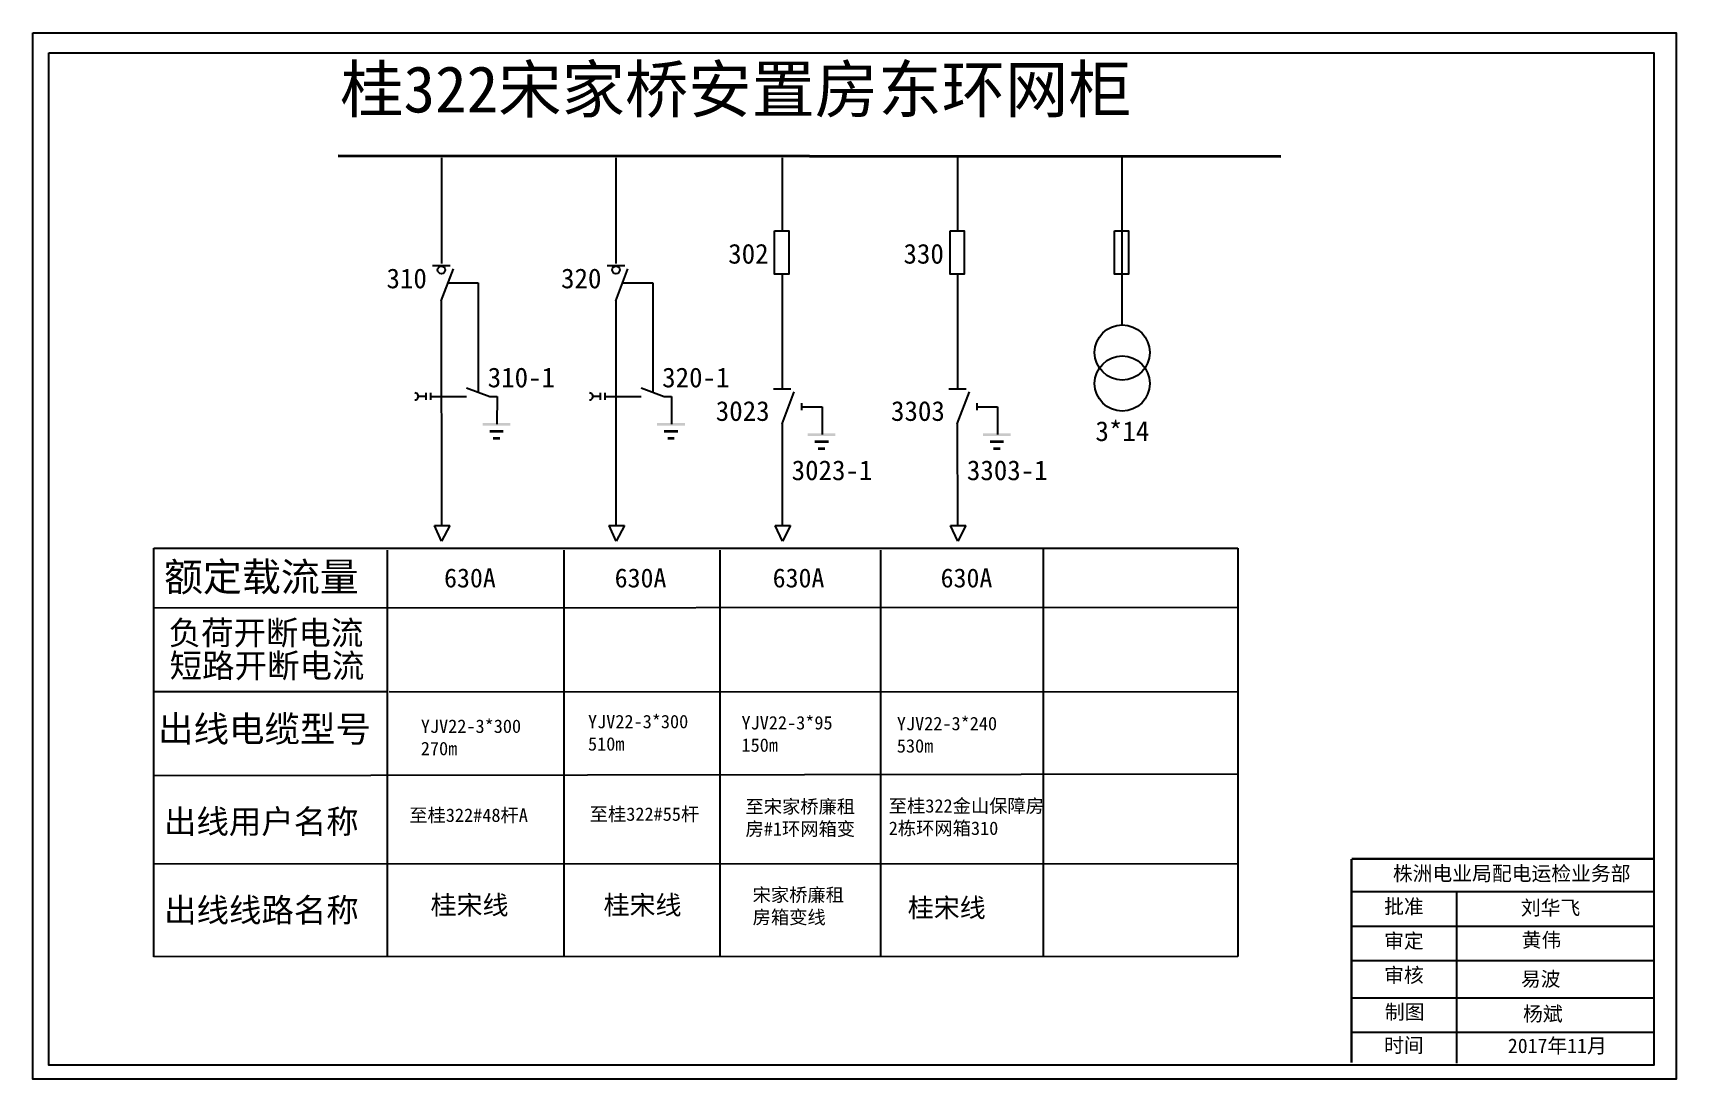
# Model space of a CAD drawing. Extents: x 1290 to 1704, y -528 to -159.
# Drawn here: x 1291.4 to 1415.2, y -240.3 to -161.4 of the extents above; entities that cross this region are included whole.
import ezdxf

# ---------------------------------------------------------------- set-up
doc = ezdxf.new("R2010")
doc.units = 0
doc.header["$LTSCALE"] = 0.774411
doc.layers.get('0').update_dxf_attribs({"linetype": 'CONTINUOUS'})
doc.styles.add('HZ', font='')
doc.styles.get("Standard").update_dxf_attribs({"font": '', "height": 2.5})
doc.styles.add('STYLE1', font='txt.shx', dxfattribs={"height": 2.6})
doc.styles.add('字体', font='', dxfattribs={"height": 2.5})
doc.styles.get('HZ').set_extended_font_data('SimSun')
doc.styles.get('Standard').set_extended_font_data('SimSun')
doc.styles.get('字体').set_extended_font_data('KaiTi_GB2312')

msp = doc.modelspace()

# ---------------------------------------------------------------- texts
for s, height, p in [('302', 1.492, (1343.77, -178.82)), ('330', 1.492, (1356.98, -178.82)), ('310', 1.492, (1318.01, -180.68)), ('320', 1.492, (1331.17, -180.68)), ('310-1', 1.492, (1325.64, -188.15)), ('320-1', 1.492, (1338.79, -188.15)), ('3023', 1.492, (1342.83, -190.68)), ('3303', 1.492, (1356.04, -190.68)), ('3*14', 1.492, (1371.45, -192.2)), ('3023-1', 1.492, (1348.55, -195.15)), ('3303-1', 1.492, (1361.76, -195.15)), ('630A', 1.434, (1322.35, -203.24)), ('630A', 1.434, (1335.21, -203.24)), ('630A', 1.434, (1347.12, -203.24)), ('630A', 1.434, (1359.78, -203.24)), ('桂宋线', 1.434, (1321.34, -227.91)), ('桂宋线', 1.434, (1334.38, -227.91)), ('桂宋线', 1.434, (1357.31, -228.11))]:
    msp.add_text(s, height=height).set_placement(p)
at = {"style": 'HZ'}
for s, height, p in [('额定载流量', 2.152, (1301.24, -203.52)), ('负荷开断电流', 1.793, (1301.59, -207.56)), ('短路开断电流', 1.793, (1301.67, -210.04)), ('出线电缆型号', 1.962, (1300.79, -214.89)), ('出线用户名称', 1.793, (1301.24, -221.79)), ('出线线路名称', 1.793, (1301.25, -228.47))]:
    msp.add_text(s, height=height, dxfattribs=at).set_placement(p)
at = {"linetype": 'Continuous', "attachment_point": 1}
for s, insert, char_height, width, style in [('{\\fSimSun|b0|i0|c134|p2;\\C7;桂322宋家桥安置房东环网柜}', (1314.52, -163.92), 3.5, 86.4834, 'STYLE1'), ('{\\fSimSun|b0|i0|c134|p2;\\C7;YJV22-3*300\\P510m}', (1333.2, -212.85), 1.0098, 9.08, 'STYLE1'), ('{\\fSimSun|b0|i0|c134|p2;\\C7;YJV22-3*95\\P150m}', (1344.77, -212.94), 1.0098, 9.08, 'STYLE1'), ('{\\fSimSun|b0|i0|c134|p2;\\C7;YJV22-3*240\\P530m}', (1356.48, -213), 1.0098, 9.08, 'STYLE1'), ('{\\fSimSun|b0|i0|c134|p2;\\C7;YJV22-3*300\\P270m}', (1320.6, -213.2), 1.0098, 9.08, 'STYLE1'), ('{\\fKaiTi_GB2312|b0|i0|c134|p49;\\C7;至宋家桥廉租房#1环网箱变}', (1345.07, -219.26), 1.0098, 9.08, 'STYLE1'), ('{\\fSimSun|b0|i0|c134|p2;\\C7;至桂322金山保障房2栋环网箱310}', (1355.87, -219.21), 1.0098, 11.9289, 'STYLE1'), ('{\\fKaiTi_GB2312|b0|i0|c134|p49;\\C7;至桂322#48杆A}', (1319.73, -219.91), 1.0098, 11.1134, 'STYLE1'), ('{\\fSimSun|b0|i0|c134|p2;\\C7;至桂322#55杆}', (1333.33, -219.83), 1.0098, 11.1134, 'STYLE1'), ('株洲电业局配电运检业务部', (1393.87, -224.26), 1.0944, 29.9201, '字体'), ('{\\fKaiTi_GB2312|b0|i0|c134|p49;\\C7;宋家桥廉租房箱变线}', (1345.61, -225.92), 1.0098, 7.5128, 'STYLE1'), ('{\\fKaiTi_GB2312|b0|i0|c134|p49;批准}', (1393.21, -226.75), 1.0944, 8.5588, '字体'), ('刘华飞', (1403.52, -226.85), 1.094, 8.5588, '字体'), ('黄伟', (1403.58, -229.28), 1.094, 8.5588, '字体'), ('\\f\uffbfﾬￌﾣﾤ_GB2312|b0|i0|c134|p49;审定', (1393.21, -229.35), 1.0944, 8.5588, '字体'), ('\\f\uffbfﾬￌﾣﾤ_GB2312|b0|i0|c134|p49;审核', (1393.21, -231.93), 1.0944, 8.5588, '字体'), ('易波', (1403.52, -232.22), 1.094, 8.5588, '字体'), ('\\f\uffbfﾬￌﾣﾤ_GB2312|b0|i0|c134|p49;制图', (1393.27, -234.71), 1.0944, 8.5588, '字体'), ('{\\fSimSun|b0|i0|c134|p2;杨斌}', (1403.68, -234.85), 1.0944, 8.5588, '字体'), ('\\f\uffbfﾬￌﾣﾤ_GB2312|b0|i0|c134|p49;时间', (1393.21, -237.22), 1.0944, 8.5588, '字体'), ('2017{\\fSimSun|b0|i0|c134|p2;年}11{\\fSimSun|b0|i0|c134|p2;月}', (1402.54, -237.26), 1.0944, 16.0081, '字体')]:
    msp.add_mtext(s, dxfattribs=dict(at, insert=insert, char_height=char_height, width=width, style=style))

# ---------------------------------------------------------------- linework, layer by layer
at = {"linetype": 'Continuous', "lineweight": 40}
msp.add_line((1314.37, -170.69), (1385.42, -170.75), dxfattribs=at)
for p, q in [((1322.15, -170.84), (1322.15, -178.81)), ((1335.31, -170.84), (1335.31, -178.81)), ((1347.84, -170.84), (1347.84, -176.34)), ((1361.05, -170.84), (1361.05, -176.34)), ((1373.44, -170.7), (1373.44, -183.44)), ((1321.49, -178.97), (1322.81, -178.97)), ((1334.65, -178.97), (1335.97, -178.97)), ((1347.84, -179.61), (1347.84, -188.22)), ((1361.05, -179.61), (1361.05, -188.22)), ((1322.14, -181.62), (1322.15, -198.58)), ((1335.3, -181.62), (1335.31, -198.58)), ((1347.18, -188.26), (1348.5, -188.26)), ((1360.39, -188.26), (1361.71, -188.26)), ((1326.35, -188.83), (1326.34, -190.93)), ((1339.5, -188.83), (1339.5, -190.93)), ((1350.85, -189.61), (1350.84, -191.71)), ((1364.06, -189.61), (1364.06, -191.71)), ((1347.83, -190.88), (1347.84, -198.58)), ((1361.04, -190.88), (1361.05, -198.58)), ((1321.62, -198.57), (1322.79, -198.57)), ((1322.17, -199.75), (1321.63, -198.57)), ((1322.79, -198.57), (1322.17, -199.75)), ((1334.77, -198.57), (1335.94, -198.57)), ((1335.33, -199.75), (1334.79, -198.57)), ((1335.94, -198.57), (1335.33, -199.75)), ((1347.3, -198.57), (1348.47, -198.57)), ((1347.86, -199.75), (1347.32, -198.57)), ((1348.47, -198.57), (1347.86, -199.75)), ((1360.52, -198.57), (1361.68, -198.57)), ((1361.07, -199.75), (1360.53, -198.57)), ((1361.68, -198.57), (1361.07, -199.75)), ((1300.47, -231.1), (1300.48, -200.29)), ((1300.48, -200.29), (1382.18, -200.29)), ((1318.07, -200.44), (1318.07, -231.09)), ((1331.37, -200.44), (1331.37, -231.09)), ((1343.15, -200.44), (1343.15, -231.08)), ((1355.26, -200.44), (1355.26, -231.08)), ((1367.5, -200.29), (1367.5, -231.08)), ((1382.18, -200.29), (1382.18, -231.08)), ((1300.5, -204.77), (1382.18, -204.73)), ((1300.53, -211.08), (1318.14, -211.08)), ((1318.21, -211.08), (1382.18, -211.12)), ((1382.18, -217.33), (1300.5, -217.44)), ((1382.18, -224.1), (1300.47, -224.09)), ((1382.18, -231.08), (1300.48, -231.09))]:
    msp.add_line(p, q)
at = {"linetype": 'Continuous'}
for p, q in [((1322.14, -181.62), (1323.06, -179.21)), ((1335.3, -181.62), (1336.21, -179.21)), ((1322.66, -180.26), (1324.92, -180.26)), ((1324.92, -180.28), (1324.93, -188.51)), ((1335.81, -180.26), (1338.08, -180.26)), ((1338.08, -180.28), (1338.08, -188.51)), ((1324.05, -188.18), (1325.8, -188.83)), ((1337.2, -188.18), (1338.95, -188.83)), ((1320.97, -188.83), (1320.42, -188.83)), ((1320.97, -188.57), (1320.97, -189.09)), ((1321.33, -188.57), (1321.33, -189.09)), ((1321.34, -188.83), (1324.05, -188.83)), ((1325.8, -188.83), (1326.35, -188.83)), ((1334.13, -188.83), (1333.58, -188.83)), ((1334.13, -188.57), (1334.13, -189.09)), ((1334.48, -188.57), (1334.48, -189.09)), ((1334.5, -188.83), (1337.2, -188.83)), ((1338.95, -188.83), (1339.5, -188.83)), ((1347.83, -190.91), (1348.74, -188.5)), ((1349.29, -189.35), (1349.29, -189.87)), ((1361.04, -190.91), (1361.95, -188.5)), ((1362.5, -189.35), (1362.5, -189.87)), ((1349.29, -189.61), (1350.85, -189.61)), ((1362.5, -189.61), (1364.06, -189.61)), ((1390.76, -226.18), (1413.52, -226.18)), ((1398.66, -226.18), (1398.66, -239.12)), ((1390.76, -228.78), (1413.52, -228.78)), ((1390.76, -231.37), (1413.52, -231.37)), ((1390.76, -234.2), (1413.52, -234.2)), ((1390.76, -236.79), (1413.52, -236.79))]:
    msp.add_line(p, q, dxfattribs=at)
for points in [[(1291.36, -161.41), (1415.22, -161.41), (1415.22, -240.32), (1291.36, -240.32)], [(1292.55, -162.91), (1413.55, -162.91), (1413.55, -239.26), (1292.55, -239.26)], [(1347.27, -176.34), (1348.35, -176.34), (1348.35, -179.61), (1347.27, -179.61)], [(1360.49, -176.34), (1361.56, -176.34), (1361.56, -179.61), (1360.49, -179.61)], [(1372.88, -176.34), (1373.95, -176.34), (1373.95, -179.61), (1372.88, -179.61)]]:
    msp.add_lwpolyline(points, close=True, dxfattribs=at)
at = {"linetype": 'Continuous', "const_width": 0.182}
for points in [[(1390.76, -223.71), (1390.75, -239.08)], [(1390.76, -223.71), (1413.52, -223.71)]]:
    msp.add_lwpolyline(points, dxfattribs=at)
for centre in [(1322.15, -179.29), (1335.31, -179.29)]:
    msp.add_circle(centre, 0.287)
at = {"linetype": 'Continuous'}
for centre in [(1373.47, -185.52), (1373.47, -187.86)]:
    msp.add_circle(centre, 2.08, dxfattribs=at)
for centre in [(1320.16, -188.83), (1333.32, -188.83)]:
    msp.add_arc(centre, 0.259, 268.8681, 90.9872, dxfattribs=at)
for points in [[(1325.26, -190.84), (1325.26, -191.05), (1327.35, -190.84), (1327.35, -191.05)], [(1326.83, -191.57), (1326.83, -191.36), (1325.78, -191.57), (1325.78, -191.36)], [(1326.04, -191.89), (1326.04, -192.1), (1326.57, -191.89), (1326.57, -192.1)], [(1338.41, -190.84), (1338.41, -191.05), (1340.5, -190.84), (1340.5, -191.05)], [(1339.98, -191.57), (1339.98, -191.36), (1338.94, -191.57), (1338.94, -191.36)], [(1339.2, -191.89), (1339.2, -192.1), (1339.72, -191.89), (1339.72, -192.1)], [(1349.76, -191.62), (1349.76, -191.83), (1351.85, -191.62), (1351.85, -191.83)], [(1362.97, -191.62), (1362.97, -191.83), (1365.06, -191.62), (1365.06, -191.83)], [(1351.33, -192.35), (1351.33, -192.14), (1350.28, -192.35), (1350.28, -192.14)], [(1350.54, -192.67), (1350.54, -192.88), (1351.07, -192.67), (1351.07, -192.88)], [(1364.54, -192.35), (1364.54, -192.14), (1363.49, -192.35), (1363.49, -192.14)], [(1363.76, -192.67), (1363.76, -192.88), (1364.28, -192.67), (1364.28, -192.88)]]:
    msp.add_trace(points)

msp.set_redraw_order([(e.dxf.handle, doc.entitydb.next_handle()) for e in msp.query("TEXT MTEXT ATTDEF DIMENSION ARC_DIMENSION")])  # texts and dimensions are drawn at this point

doc.saveas('drawing.dxf')
